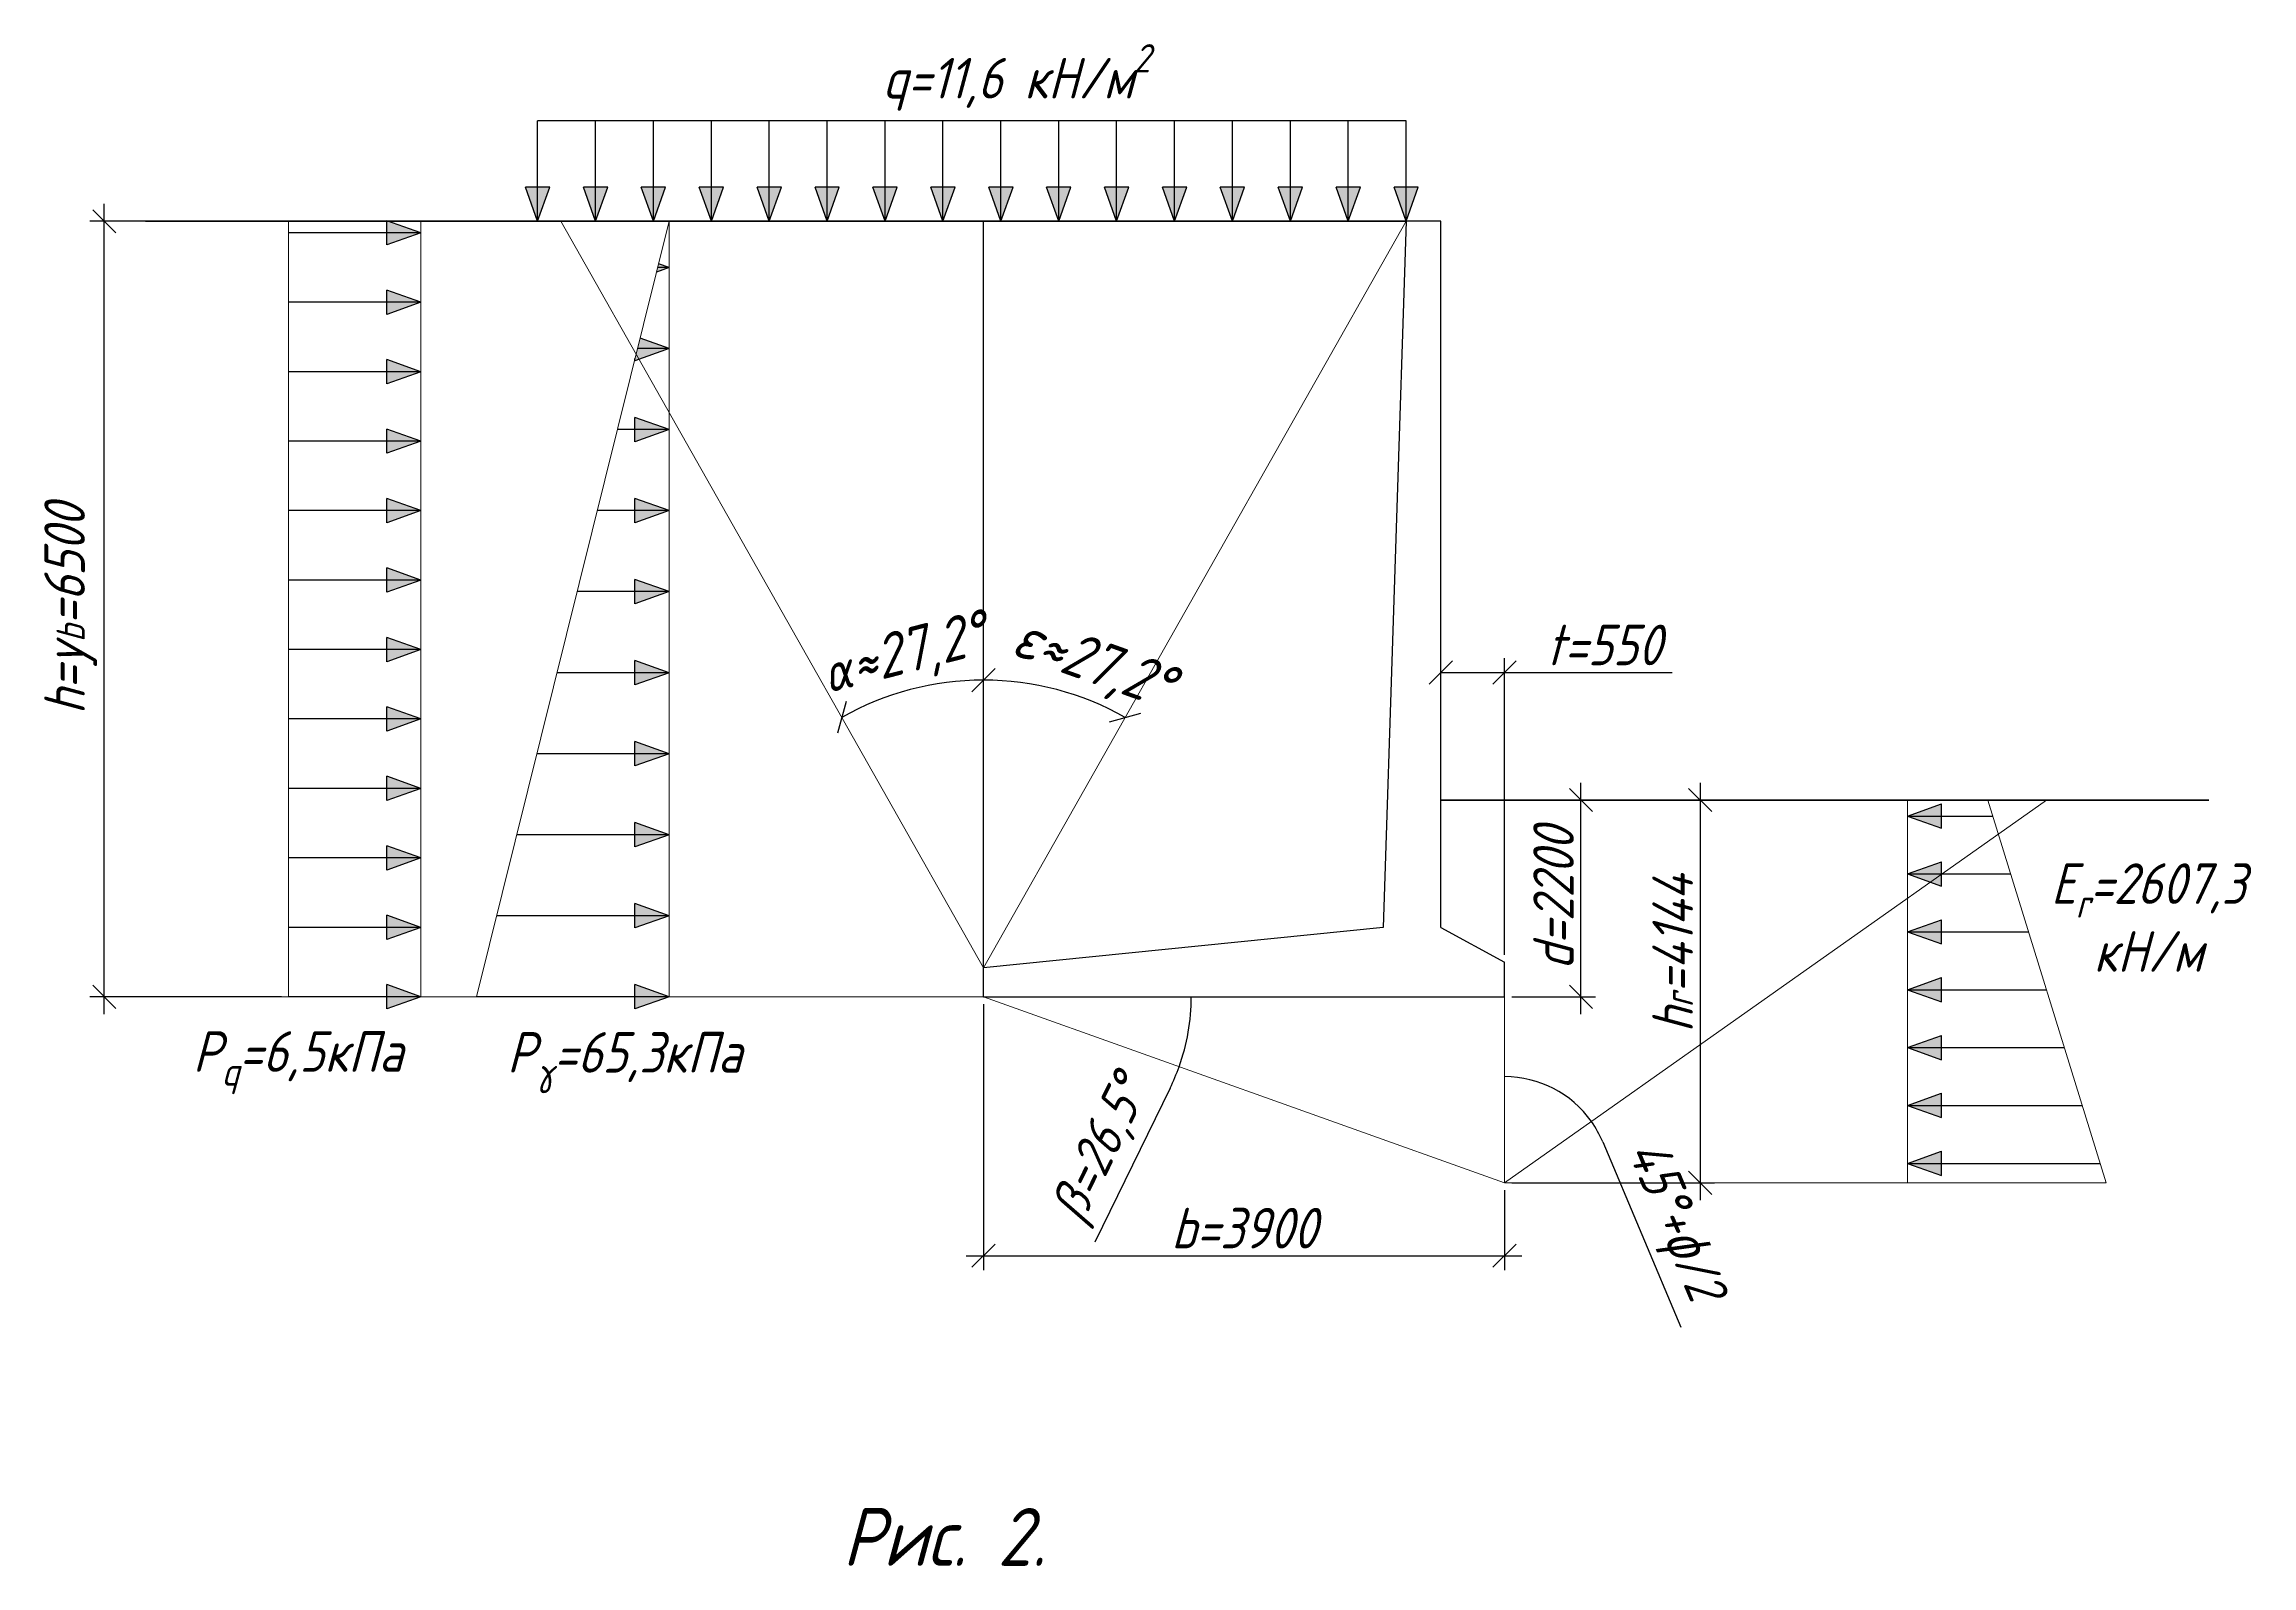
# Model space of a CAD drawing. Header units: millimetres. Extents: x -1004 to 900128, y -352756 to 107728.
# Drawn here: x 196409 to 215473, y -82569 to -69423 of the extents above; entities that cross this region are included whole.
import ezdxf

# ---------------------------------------------------------------- set-up
doc = ezdxf.new("R2010")
doc.units = ezdxf.units.MM
doc.linetypes.add('ACAD_ISO02W100', pattern=[15, 12, -3])
doc.linetypes.add('ACAD_ISO04W100', pattern=[30, 24, -3, 0, -3])
for name, color, linetype, lineweight in [('axles', 152, 'ACAD_ISO04W100', 20), ('basic', 95, 'Continuous', 30), ('hatch', 117, 'ACAD_ISO02W100', 25), ('size', 45, 'Continuous', 20), ('text', 13, 'Continuous', 20), ('thick', 42, 'Continuous', 35), ('thin', 153, 'Continuous', 18)]:
    doc.layers.add(name, color=color, linetype=linetype, lineweight=lineweight)
doc.styles.add('Structures', font='isocpeur.ttf', dxfattribs={"width": 0.85, "oblique": 15})
doc.styles.add('structures 5', font='isocpeur.ttf', dxfattribs={"width": 0.85, "oblique": 15, "height": 5})
doc.dimstyles.new('structures 3.5', dxfattribs={"dimtxt": 3.5, "dimasz": 2, "dimexe": 1.25, "dimexo": 0.625, "dimtad": 1, "dimtxsty": 'Structures', "dimblk": 'OBLIQUE', "dimcen": 2.5, "dimdle": 1.5, "dimadec": 0, "dimazin": 0, "dimtfac": 1, "dimtmove": 0, "dimatfit": 3, "dimfxl": 1, "dimarcsym": 0})

# ---------------------------------------------------------------- blocks, each defined once
blk = doc.blocks.new('_Oblique')
at = {"color": 0, "linetype": 'ByBlock', "lineweight": -2}
blk.add_line((-0.5, -0.5), (0.5, 0.5), dxfattribs=at)
blk = doc.blocks.new('*D202')
at = {"layer": 'Defpoints', "color": 0, "transparency": 16777216}
for p in [(204520, -70953), (208170, -70953), (204945, -74954), (204520, -77403), (204520, -77403)]:
    blk.add_point(p, dxfattribs=at)
at = {"layer": 'size', "color": 0, "lineweight": -2, "transparency": 16777216}
blk.add_arc((204520, -77403), 2486, 60.4948, 90, dxfattribs=at)
at = {"layer": 'size', "color": 0, "lineweight": -2, "transparency": 16777216, "xscale": 200, "yscale": 200, "zscale": 200}
for p, rotation in [((204520, -74917), 179.9999999999999), ((205744, -75239), 330.4948485991385)]:
    blk.add_blockref('_Oblique', p, dxfattribs=dict(at, rotation=rotation))
at = {"layer": 'size', "color": 0, "transparency": 16777216, "insert": (205455, -74789), "char_height": 350, "attachment_point": 5, "rotation": 340.3299, "style": 'Structures'}
blk.add_mtext('{\\H1.08333x;ε≈27,2%%D}', dxfattribs=at)
blk = doc.blocks.new('*D203')
at = {"layer": 'Defpoints', "color": 0, "transparency": 16777216}
for p in [(204520, -77653), (209020, -79260), (209020, -79889)]:
    blk.add_point(p, dxfattribs=at)
at = {"layer": 'size', "color": 0, "lineweight": -2, "transparency": 16777216}
for p, q in [((204520, -77715), (204520, -80014)), ((209020, -79322), (209020, -80014)), ((204370, -79889), (209170, -79889))]:
    blk.add_line(p, q, dxfattribs=at)
at = {"layer": 'size', "color": 0, "lineweight": -2, "transparency": 16777216, "xscale": 200, "yscale": 200, "zscale": 200, "rotation": 180}
blk.add_blockref('_Oblique', (204520, -79889), dxfattribs=at)
at = {"layer": 'size', "color": 0, "lineweight": -2, "transparency": 16777216, "xscale": 200, "yscale": 200, "zscale": 200}
blk.add_blockref('_Oblique', (209020, -79889), dxfattribs=at)
at = {"layer": 'size', "color": 0, "transparency": 16777216, "insert": (206770, -79651), "char_height": 350, "attachment_point": 5, "style": 'Structures'}
blk.add_mtext('b=3900', dxfattribs=at)
blk = doc.blocks.new('*D204')
at = {"layer": 'Defpoints', "color": 0, "transparency": 16777216}
for p in [(208470, -75953), (209680, -75953), (209020, -77653)]:
    blk.add_point(p, dxfattribs=at)
at = {"layer": 'size', "color": 0, "lineweight": -2, "transparency": 16777216}
for p, q in [((209680, -77803), (209680, -75803)), ((208533, -75953), (209805, -75953)), ((209083, -77653), (209805, -77653))]:
    blk.add_line(p, q, dxfattribs=at)
at = {"layer": 'size', "color": 0, "lineweight": -2, "transparency": 16777216, "xscale": 200, "yscale": 200, "zscale": 200}
for p, rotation in [((209680, -75953), 90), ((209680, -77653), 270)]:
    blk.add_blockref('_Oblique', p, dxfattribs=dict(at, rotation=rotation))
at = {"layer": 'size', "color": 0, "transparency": 16777216, "insert": (209443, -76803), "char_height": 350, "attachment_point": 5, "rotation": 90, "style": 'Structures'}
blk.add_mtext('d=2200', dxfattribs=at)
blk = doc.blocks.new('*D205')
at = {"layer": 'Defpoints', "color": 0, "transparency": 16777216}
for p in [(208470, -74851), (208470, -75953), (209020, -77353)]:
    blk.add_point(p, dxfattribs=at)
at = {"layer": 'size', "color": 0, "lineweight": -2, "transparency": 16777216}
for p, q in [((208470, -75890), (208470, -74726)), ((209020, -77290), (209020, -74726)), ((208470, -74851), (209170, -74851)), ((209020, -74851), (210466, -74851))]:
    blk.add_line(p, q, dxfattribs=at)
at = {"layer": 'size', "color": 0, "lineweight": -2, "transparency": 16777216, "xscale": 200, "yscale": 200, "zscale": 200, "rotation": 180}
blk.add_blockref('_Oblique', (208470, -74851), dxfattribs=at)
at = {"layer": 'size', "color": 0, "lineweight": -2, "transparency": 16777216, "xscale": 200, "yscale": 200, "zscale": 200}
blk.add_blockref('_Oblique', (209020, -74851), dxfattribs=at)
at = {"layer": 'size', "color": 0, "transparency": 16777216, "insert": (209880, -74613), "char_height": 350, "attachment_point": 5, "style": 'Structures'}
blk.add_mtext('t=550', dxfattribs=at)
blk = doc.blocks.new('*D206')
at = {"layer": 'Defpoints', "color": 0, "transparency": 16777216}
for p in [(210548, -75953), (209020, -79260), (210709, -79260)]:
    blk.add_point(p, dxfattribs=at)
at = {"layer": 'size', "color": 0, "lineweight": -2, "transparency": 16777216}
for p, q in [((210709, -75803), (210709, -79410)), ((210610, -75953), (210834, -75953)), ((209083, -79260), (210834, -79260))]:
    blk.add_line(p, q, dxfattribs=at)
at = {"layer": 'size', "color": 0, "lineweight": -2, "transparency": 16777216, "xscale": 200, "yscale": 200, "zscale": 200}
for p, rotation in [((210709, -75953), 90), ((210709, -79260), 270)]:
    blk.add_blockref('_Oblique', p, dxfattribs=dict(at, rotation=rotation))
at = {"layer": 'size', "color": 0, "transparency": 16777216, "insert": (210472, -77279), "char_height": 350, "attachment_point": 5, "rotation": 90, "style": 'Structures'}
blk.add_mtext('h{\\H0.7x;\\S^ r;}=4144', dxfattribs=at)
blk = doc.blocks.new('*D207')
at = {"layer": 'Defpoints', "color": 0, "transparency": 16777216}
for p in [(204520, -77653), (204520, -77653), (209020, -77653), (206303, -77857), (209020, -79261)]:
    blk.add_point(p, dxfattribs=at)
at = {"layer": 'size', "color": 0, "lineweight": -2, "transparency": 16777216}
blk.add_line((206132, -78441), (205481, -79772), dxfattribs=at)
for start, end in [(340.3359, 0), (333.9455, 340.3359)]:
    blk.add_arc((204520, -77653), 1794, start, end, dxfattribs=at)
at = {"layer": 'size', "color": 0, "transparency": 16777216, "insert": (205555, -78983), "char_height": 350, "attachment_point": 5, "rotation": 63.9455, "style": 'Structures'}
blk.add_mtext('{\\H0.95833x;β=26,5%%D}', dxfattribs=at)
blk = doc.blocks.new('_None')
blk = doc.blocks.new('*D208')
at = {"layer": 'Defpoints', "color": 0, "transparency": 16777216}
for p in [(213700, -75953), (209020, -77653), (209308, -78388), (209020, -79261), (209020, -79261)]:
    blk.add_point(p, dxfattribs=at)
at = {"layer": 'size', "color": 0, "lineweight": -2, "transparency": 16777216}
blk.add_line((209868, -78905), (210541, -80508), dxfattribs=at)
for start, end in [(35.2586, 90), (22.7695, 35.2586)]:
    blk.add_arc((209020, -79261), 919, start, end, dxfattribs=at)
at = {"layer": 'size', "color": 0, "transparency": 16777216, "insert": (210470, -79595), "char_height": 350, "attachment_point": 5, "rotation": 292.7695, "style": 'Structures'}
blk.add_mtext('45%%D+{\\H0.95833x;ϕ/2}', dxfattribs=at)
blk = doc.blocks.new('*D210')
at = {"layer": 'Defpoints', "color": 0, "transparency": 16777216}
for p in [(200870, -70953), (204520, -72342), (203684, -75062), (204520, -77403), (204520, -77403)]:
    blk.add_point(p, dxfattribs=at)
at = {"layer": 'size', "color": 0, "lineweight": -2, "transparency": 16777216}
blk.add_arc((204520, -77403), 2486, 90, 119.5052, dxfattribs=at)
at = {"layer": 'size', "color": 0, "lineweight": -2, "transparency": 16777216, "xscale": 200, "yscale": 200, "zscale": 200}
blk.add_blockref('_Oblique', (204520, -74917), dxfattribs=at)
at = {"layer": 'size', "color": 0, "lineweight": -2, "transparency": 16777216, "xscale": 200, "yscale": 200, "zscale": 200, "rotation": 209.5051514008615}
blk.add_blockref('_Oblique', (203296, -75239), dxfattribs=at)
at = {"layer": 'size', "color": 0, "transparency": 16777216, "insert": (203834, -74713), "char_height": 350, "width": 1326.72, "attachment_point": 5, "rotation": 14.3127, "style": 'Structures'}
blk.add_mtext('{\\H0.95833x;α\\H1.13044x;≈27,2%%D}', dxfattribs=at)
blk = doc.blocks.new('*D209')
at = {"layer": 'Defpoints', "color": 0, "transparency": 16777216}
for p in [(196928, -70953), (198520, -70953), (198520, -77653)]:
    blk.add_point(p, dxfattribs=at)
at = {"layer": 'size', "color": 0, "lineweight": -2, "transparency": 16777216}
for p, q in [((196928, -77803), (196928, -70803)), ((198457, -70953), (196803, -70953)), ((198457, -77653), (196803, -77653))]:
    blk.add_line(p, q, dxfattribs=at)
at = {"layer": 'size', "color": 0, "lineweight": -2, "transparency": 16777216, "xscale": 200, "yscale": 200, "zscale": 200}
for p, rotation in [((196928, -70953), 90), ((196928, -77653), 270)]:
    blk.add_blockref('_Oblique', p, dxfattribs=dict(at, rotation=rotation))
at = {"layer": 'size', "color": 0, "transparency": 16777216, "insert": (196638, -74303), "char_height": 350, "attachment_point": 5, "rotation": 90, "style": 'Structures'}
blk.add_mtext('h=y{\\H0.7x;\\S^ b;}=6500', dxfattribs=at)

msp = doc.modelspace()

# ---------------------------------------------------------------- hatches: boundary and pattern name
at = {"layer": 'basic'}
h = msp.add_hatch(color=256, dxfattribs=at)
h.dxf.hatch_style = 1
h.paths.add_polyline_path([(200565.355, -70657.914), (200670.28, -70952.57), (200670.28, -70657.914)])
h.paths.add_polyline_path([(200670.28, -70657.914), (200670.28, -70952.57), (200775.206, -70657.914)])
h = msp.add_hatch(color=256, dxfattribs=at)
h.dxf.hatch_style = 1
h.paths.add_polyline_path([(201065.355, -70657.914), (201170.28, -70952.57), (201170.28, -70657.914)])
h.paths.add_polyline_path([(201170.28, -70657.914), (201170.28, -70952.57), (201275.206, -70657.914)])
h = msp.add_hatch(color=256, dxfattribs=at)
h.dxf.hatch_style = 1
h.paths.add_polyline_path([(201565.355, -70657.914), (201670.28, -70952.57), (201670.28, -70657.914)])
h.paths.add_polyline_path([(201670.28, -70657.914), (201670.28, -70952.57), (201775.206, -70657.914)])
h = msp.add_hatch(color=256, dxfattribs=at)
h.dxf.hatch_style = 1
h.paths.add_polyline_path([(202065.355, -70657.914), (202170.28, -70952.57), (202170.28, -70657.914)])
h.paths.add_polyline_path([(202170.28, -70657.914), (202170.28, -70952.57), (202275.206, -70657.914)])
h = msp.add_hatch(color=256, dxfattribs=at)
h.dxf.hatch_style = 1
h.paths.add_polyline_path([(202565.355, -70657.914), (202670.28, -70952.57), (202670.28, -70657.914)])
h.paths.add_polyline_path([(202670.28, -70657.914), (202670.28, -70952.57), (202775.206, -70657.914)])
h = msp.add_hatch(color=256, dxfattribs=at)
h.dxf.hatch_style = 1
h.paths.add_polyline_path([(203065.355, -70657.914), (203170.28, -70952.57), (203170.28, -70657.914)])
h.paths.add_polyline_path([(203170.28, -70657.914), (203170.28, -70952.57), (203275.206, -70657.914)])
h = msp.add_hatch(color=256, dxfattribs=at)
h.dxf.hatch_style = 1
h.paths.add_polyline_path([(203565.355, -70657.914), (203670.28, -70952.57), (203670.28, -70657.914)])
h.paths.add_polyline_path([(203670.28, -70657.914), (203670.28, -70952.57), (203775.206, -70657.914)])
h = msp.add_hatch(color=256, dxfattribs=at)
h.dxf.hatch_style = 1
h.paths.add_polyline_path([(204065.355, -70657.914), (204170.28, -70952.57), (204170.28, -70657.914)])
h.paths.add_polyline_path([(204170.28, -70657.914), (204170.28, -70952.57), (204275.206, -70657.914)])
h = msp.add_hatch(color=256, dxfattribs=at)
h.dxf.hatch_style = 1
h.paths.add_polyline_path([(204565.355, -70657.914), (204670.28, -70952.57), (204670.28, -70657.914)])
h.paths.add_polyline_path([(204670.28, -70657.914), (204670.28, -70952.57), (204775.206, -70657.914)])
h = msp.add_hatch(color=256, dxfattribs=at)
h.dxf.hatch_style = 1
h.paths.add_polyline_path([(205065.355, -70657.914), (205170.28, -70952.57), (205170.28, -70657.914)])
h.paths.add_polyline_path([(205170.28, -70657.914), (205170.28, -70952.57), (205275.206, -70657.914)])
h = msp.add_hatch(color=256, dxfattribs=at)
h.dxf.hatch_style = 1
h.paths.add_polyline_path([(205565.355, -70657.914), (205670.28, -70952.57), (205670.28, -70657.914)])
h.paths.add_polyline_path([(205670.28, -70657.914), (205670.28, -70952.57), (205775.206, -70657.914)])
h = msp.add_hatch(color=256, dxfattribs=at)
h.dxf.hatch_style = 1
h.paths.add_polyline_path([(206065.355, -70657.914), (206170.28, -70952.57), (206170.28, -70657.914)])
h.paths.add_polyline_path([(206170.28, -70657.914), (206170.28, -70952.57), (206275.206, -70657.914)])
h = msp.add_hatch(color=256, dxfattribs=at)
h.dxf.hatch_style = 1
h.paths.add_polyline_path([(206565.355, -70657.914), (206670.28, -70952.57), (206670.28, -70657.914)])
h.paths.add_polyline_path([(206670.28, -70657.914), (206670.28, -70952.57), (206775.206, -70657.914)])
h = msp.add_hatch(color=256, dxfattribs=at)
h.dxf.hatch_style = 1
h.paths.add_polyline_path([(207065.355, -70657.914), (207170.28, -70952.57), (207170.28, -70657.914)])
h.paths.add_polyline_path([(207170.28, -70657.914), (207170.28, -70952.57), (207275.206, -70657.914)])
h = msp.add_hatch(color=256, dxfattribs=at)
h.dxf.hatch_style = 1
h.paths.add_polyline_path([(207565.355, -70657.914), (207670.28, -70952.57), (207670.28, -70657.914)])
h.paths.add_polyline_path([(207670.28, -70657.914), (207670.28, -70952.57), (207775.206, -70657.914)])
h = msp.add_hatch(color=256, dxfattribs=at)
h.dxf.hatch_style = 1
h.paths.add_polyline_path([(208065.355, -70657.914), (208170.28, -70952.57), (208170.28, -70657.914)])
h.paths.add_polyline_path([(208170.28, -70657.914), (208170.28, -70952.57), (208275.206, -70657.914)])
h = msp.add_hatch(color=256, dxfattribs=at)
h.dxf.hatch_style = 1
h.paths.add_polyline_path([(199366.757, -70947.645), (199661.414, -71052.57), (199366.757, -71052.57)])
h.paths.add_polyline_path([(199366.757, -71052.57), (199661.414, -71052.57), (199366.757, -71157.495)])
h = msp.add_hatch(color=256, dxfattribs=at)
h.dxf.hatch_style = 1
h.paths.add_polyline_path([(201713.953, -71320.084), (201705.889, -71352.57), (201805.181, -71352.57)])
h.paths.add_polyline_path([(201805.181, -71352.57), (201705.889, -71352.57), (201696.261, -71391.356)])
h.paths.add_polyline_path([(201805.181, -72052.57), (201532.126, -72052.57), (201520.124, -72100.923), (201545.158, -72145.163)])
h.paths.add_polyline_path([(201554.303, -71963.234), (201532.126, -72052.57), (201805.181, -72052.57)])
h.paths.add_polyline_path([(201520.124, -72100.923), (201510.525, -72139.591), (201510.525, -72157.495), (201545.158, -72145.163)])
h = msp.add_hatch(color=256, dxfattribs=at)
h.dxf.hatch_style = 1
h.paths.add_polyline_path([(199366.757, -71547.645), (199661.414, -71652.57), (199366.757, -71652.57)])
h.paths.add_polyline_path([(199366.757, -71652.57), (199661.414, -71652.57), (199366.757, -71757.495)])
h = msp.add_hatch(color=256, dxfattribs=at)
h.dxf.hatch_style = 1
h.paths.add_polyline_path([(199366.757, -72147.645), (199661.414, -72252.57), (199366.757, -72252.57)])
h.paths.add_polyline_path([(199366.757, -72252.57), (199661.414, -72252.57), (199366.757, -72357.495)])
h = msp.add_hatch(color=256, dxfattribs=at)
h.dxf.hatch_style = 1
h.paths.add_polyline_path([(199366.757, -72747.645), (199661.414, -72852.57), (199366.757, -72852.57)])
h.paths.add_polyline_path([(199366.757, -72852.57), (199661.414, -72852.57), (199366.757, -72957.495)])
h = msp.add_hatch(color=256, dxfattribs=at)
h.dxf.hatch_style = 1
h.paths.add_polyline_path([(201510.525, -72647.645), (201805.181, -72752.57), (201510.525, -72752.57)])
h.paths.add_polyline_path([(201510.525, -72752.57), (201805.181, -72752.57), (201510.525, -72857.495)])
h = msp.add_hatch(color=256, dxfattribs=at)
h.dxf.hatch_style = 1
h.paths.add_polyline_path([(199366.757, -73347.645), (199661.414, -73452.57), (199366.757, -73452.57)])
h.paths.add_polyline_path([(199366.757, -73452.57), (199661.414, -73452.57), (199366.757, -73557.495)])
h = msp.add_hatch(color=256, dxfattribs=at)
h.dxf.hatch_style = 1
h.paths.add_polyline_path([(201510.525, -73347.645), (201805.181, -73452.57), (201510.525, -73452.57)])
h.paths.add_polyline_path([(201510.525, -73452.57), (201805.181, -73452.57), (201510.525, -73557.495)])
h = msp.add_hatch(color=256, dxfattribs=at)
h.dxf.hatch_style = 1
h.paths.add_polyline_path([(199366.757, -73947.645), (199661.414, -74052.57), (199366.757, -74052.57)])
h.paths.add_polyline_path([(199366.757, -74052.57), (199661.414, -74052.57), (199366.757, -74157.495)])
h = msp.add_hatch(color=256, dxfattribs=at)
h.dxf.hatch_style = 1
h.paths.add_polyline_path([(201510.525, -74047.645), (201805.181, -74152.57), (201510.525, -74152.57)])
h.paths.add_polyline_path([(201510.525, -74152.57), (201805.181, -74152.57), (201510.525, -74257.495)])
h = msp.add_hatch(color=256, dxfattribs=at)
h.dxf.hatch_style = 1
h.paths.add_polyline_path([(199366.757, -74547.645), (199661.414, -74652.57), (199366.757, -74652.57)])
h.paths.add_polyline_path([(199366.757, -74652.57), (199661.414, -74652.57), (199366.757, -74757.495)])
h = msp.add_hatch(color=256, dxfattribs=at)
h.dxf.hatch_style = 1
h.paths.add_polyline_path([(201510.525, -74747.645), (201805.181, -74852.57), (201510.525, -74852.57)])
h.paths.add_polyline_path([(201510.525, -74852.57), (201805.181, -74852.57), (201510.525, -74957.495)])
h = msp.add_hatch(color=256, dxfattribs=at)
h.dxf.hatch_style = 1
h.paths.add_polyline_path([(199366.757, -75147.645), (199661.414, -75252.57), (199366.757, -75252.57)])
h.paths.add_polyline_path([(199366.757, -75252.57), (199661.414, -75252.57), (199366.757, -75357.495)])
h = msp.add_hatch(color=256, dxfattribs=at)
h.dxf.hatch_style = 1
h.paths.add_polyline_path([(201510.525, -75447.645), (201805.181, -75552.57), (201510.525, -75552.57)])
h.paths.add_polyline_path([(201510.525, -75552.57), (201805.181, -75552.57), (201510.525, -75657.495)])
h = msp.add_hatch(color=256, dxfattribs=at)
h.dxf.hatch_style = 1
h.paths.add_polyline_path([(199366.757, -75747.645), (199661.414, -75852.57), (199366.757, -75852.57)])
h.paths.add_polyline_path([(199366.757, -75852.57), (199661.414, -75852.57), (199366.757, -75957.495)])
h = msp.add_hatch(color=256, dxfattribs=at)
h.dxf.hatch_style = 1
h.paths.add_polyline_path([(212793.509, -75986.373), (212498.853, -76091.298), (212793.509, -76091.298)])
h.paths.add_polyline_path([(212793.509, -76091.298), (212498.853, -76091.298), (212793.509, -76196.223)])
h = msp.add_hatch(color=256, dxfattribs=at)
h.dxf.hatch_style = 1
h.paths.add_polyline_path([(201510.525, -76147.645), (201805.181, -76252.57), (201510.525, -76252.57)])
h.paths.add_polyline_path([(201510.525, -76252.57), (201805.181, -76252.57), (201510.525, -76357.495)])
h = msp.add_hatch(color=256, dxfattribs=at)
h.dxf.hatch_style = 1
h.paths.add_polyline_path([(199366.757, -76347.645), (199661.414, -76452.57), (199366.757, -76452.57)])
h.paths.add_polyline_path([(199366.757, -76452.57), (199661.414, -76452.57), (199366.757, -76557.495)])
h = msp.add_hatch(color=256, dxfattribs=at)
h.dxf.hatch_style = 1
h.paths.add_polyline_path([(212793.509, -76486.373), (212498.853, -76591.298), (212793.509, -76591.298)])
h.paths.add_polyline_path([(212793.509, -76591.298), (212498.853, -76591.298), (212793.509, -76696.223)])
h = msp.add_hatch(color=256, dxfattribs=at)
h.dxf.hatch_style = 1
h.paths.add_polyline_path([(199366.757, -76947.645), (199661.414, -77052.57), (199366.757, -77052.57)])
h.paths.add_polyline_path([(199366.757, -77052.57), (199661.414, -77052.57), (199366.757, -77157.495)])
h = msp.add_hatch(color=256, dxfattribs=at)
h.dxf.hatch_style = 1
h.paths.add_polyline_path([(201510.525, -76847.645), (201805.181, -76952.57), (201510.525, -76952.57)])
h.paths.add_polyline_path([(201510.525, -76952.57), (201805.181, -76952.57), (201510.525, -77057.495)])
h = msp.add_hatch(color=256, dxfattribs=at)
h.dxf.hatch_style = 1
h.paths.add_polyline_path([(212793.509, -76986.373), (212498.853, -77091.298), (212793.509, -77091.298)])
h.paths.add_polyline_path([(212793.509, -77091.298), (212498.853, -77091.298), (212793.509, -77196.223)])
h = msp.add_hatch(color=256, dxfattribs=at)
h.dxf.hatch_style = 1
h.paths.add_polyline_path([(199366.757, -77547.645), (199661.414, -77652.57), (199366.757, -77652.57)])
h.paths.add_polyline_path([(199366.757, -77652.57), (199661.414, -77652.57), (199366.757, -77757.495)])
h = msp.add_hatch(color=256, dxfattribs=at)
h.dxf.hatch_style = 1
h.paths.add_polyline_path([(201510.525, -77547.645), (201805.181, -77652.57), (201510.525, -77652.57)])
h.paths.add_polyline_path([(201510.525, -77652.57), (201805.181, -77652.57), (201510.525, -77757.495)])
h = msp.add_hatch(color=256, dxfattribs=at)
h.dxf.hatch_style = 1
h.paths.add_polyline_path([(212793.509, -77486.373), (212498.853, -77591.298), (212793.509, -77591.298)])
h.paths.add_polyline_path([(212793.509, -77591.298), (212498.853, -77591.298), (212793.509, -77696.223)])
h = msp.add_hatch(color=256, dxfattribs=at)
h.dxf.hatch_style = 1
h.paths.add_polyline_path([(212793.509, -77986.373), (212498.853, -78091.298), (212793.509, -78091.298)])
h.paths.add_polyline_path([(212793.509, -78091.298), (212498.853, -78091.298), (212793.509, -78196.223)])
h = msp.add_hatch(color=256, dxfattribs=at)
h.dxf.hatch_style = 1
h.paths.add_polyline_path([(212793.509, -78486.373), (212498.853, -78591.298), (212793.509, -78591.298)])
h.paths.add_polyline_path([(212793.509, -78591.298), (212498.853, -78591.298), (212793.509, -78696.223)])
h = msp.add_hatch(color=256, dxfattribs=at)
h.dxf.hatch_style = 1
h.paths.add_polyline_path([(212793.509, -78986.373), (212498.853, -79091.298), (212793.509, -79091.298)])
h.paths.add_polyline_path([(212793.509, -79091.298), (212498.853, -79091.298), (212793.509, -79196.223)])

# ---------------------------------------------------------------- linework, layer by layer
at = {"layer": 'axles', "ltscale": 0.2}
msp.add_line((204520.28, -77652.57), (196931.956, -77652.57), dxfattribs=at)
at = {"layer": 'basic'}
for p, q in [((200670.28, -70952.57), (200670.28, -70086.037)), ((208170.28, -70086.037), (200670.28, -70086.037)), ((201170.28, -70952.57), (201170.28, -70086.037)), ((201670.28, -70952.57), (201670.28, -70086.037)), ((202170.28, -70952.57), (202170.28, -70086.037)), ((202670.28, -70952.57), (202670.28, -70086.037)), ((203170.28, -70952.57), (203170.28, -70086.037)), ((203670.28, -70952.57), (203670.28, -70086.037)), ((204170.28, -70952.57), (204170.28, -70086.037)), ((204670.28, -70952.57), (204670.28, -70086.037)), ((205170.28, -70952.57), (205170.28, -70086.037)), ((205670.28, -70952.57), (205670.28, -70086.037)), ((206170.28, -70952.57), (206170.28, -70086.037)), ((206670.28, -70952.57), (206670.28, -70086.037)), ((207170.28, -70952.57), (207170.28, -70086.037)), ((207670.28, -70952.57), (207670.28, -70086.037)), ((208170.28, -70952.57), (208170.28, -70086.037)), ((200670.28, -70952.57), (200565.355, -70657.914)), ((200775.206, -70657.914), (200565.355, -70657.914)), ((200670.28, -70952.57), (200775.206, -70657.914)), ((201170.28, -70952.57), (201065.355, -70657.914)), ((201275.206, -70657.914), (201065.355, -70657.914)), ((201170.28, -70952.57), (201275.206, -70657.914)), ((201670.28, -70952.57), (201565.355, -70657.914)), ((201775.206, -70657.914), (201565.355, -70657.914)), ((201670.28, -70952.57), (201775.206, -70657.914)), ((202170.28, -70952.57), (202065.355, -70657.914)), ((202275.206, -70657.914), (202065.355, -70657.914)), ((202170.28, -70952.57), (202275.206, -70657.914)), ((202670.28, -70952.57), (202565.355, -70657.914)), ((202775.206, -70657.914), (202565.355, -70657.914)), ((202670.28, -70952.57), (202775.206, -70657.914)), ((203170.28, -70952.57), (203065.355, -70657.914)), ((203275.206, -70657.914), (203065.355, -70657.914)), ((203170.28, -70952.57), (203275.206, -70657.914)), ((203670.28, -70952.57), (203565.355, -70657.914)), ((203775.206, -70657.914), (203565.355, -70657.914)), ((203670.28, -70952.57), (203775.206, -70657.914)), ((204170.28, -70952.57), (204065.355, -70657.914)), ((204275.206, -70657.914), (204065.355, -70657.914)), ((204170.28, -70952.57), (204275.206, -70657.914)), ((204670.28, -70952.57), (204565.355, -70657.914)), ((204775.206, -70657.914), (204565.355, -70657.914)), ((204670.28, -70952.57), (204775.206, -70657.914)), ((205170.28, -70952.57), (205065.355, -70657.914)), ((205275.206, -70657.914), (205065.355, -70657.914)), ((205170.28, -70952.57), (205275.206, -70657.914)), ((205670.28, -70952.57), (205565.355, -70657.914)), ((205775.206, -70657.914), (205565.355, -70657.914)), ((205670.28, -70952.57), (205775.206, -70657.914)), ((206170.28, -70952.57), (206065.355, -70657.914)), ((206275.206, -70657.914), (206065.355, -70657.914)), ((206170.28, -70952.57), (206275.206, -70657.914)), ((206670.28, -70952.57), (206565.355, -70657.914)), ((206775.206, -70657.914), (206565.355, -70657.914)), ((206670.28, -70952.57), (206775.206, -70657.914)), ((207170.28, -70952.57), (207065.355, -70657.914)), ((207275.206, -70657.914), (207065.355, -70657.914)), ((207170.28, -70952.57), (207275.206, -70657.914)), ((207670.28, -70952.57), (207565.355, -70657.914)), ((207775.206, -70657.914), (207565.355, -70657.914)), ((207670.28, -70952.57), (207775.206, -70657.914)), ((208170.28, -70952.57), (208065.355, -70657.914)), ((208275.206, -70657.914), (208065.355, -70657.914)), ((208170.28, -70952.57), (208275.206, -70657.914)), ((199661.414, -71052.57), (198519.547, -71052.57)), ((199661.414, -71052.57), (199366.757, -70947.645)), ((199366.757, -71157.495), (199366.757, -70947.645)), ((199661.414, -71052.57), (199366.757, -71157.495)), ((208170.28, -70952.57), (207970.28, -77052.57)), ((208470.28, -70952.57), (208170.28, -70952.57)), ((208470.28, -77052.57), (208470.28, -70952.57)), ((201805.181, -71352.57), (201696.261, -71391.356)), ((201805.181, -71352.57), (201705.889, -71352.57)), ((201805.181, -71352.57), (201713.953, -71320.084)), ((199661.414, -71652.57), (198519.547, -71652.57)), ((199661.414, -71652.57), (199366.757, -71547.645)), ((199366.757, -71757.495), (199366.757, -71547.645)), ((199661.414, -71652.57), (199366.757, -71757.495)), ((201805.181, -72052.57), (201510.525, -72157.495)), ((201805.181, -72052.57), (201532.126, -72052.57)), ((201805.181, -72052.57), (201554.303, -71963.234)), ((199661.414, -72252.57), (198519.547, -72252.57)), ((199661.414, -72252.57), (199366.757, -72147.645)), ((199366.757, -72357.495), (199366.757, -72147.645)), ((199661.414, -72252.57), (199366.757, -72357.495)), ((201510.525, -72157.495), (201510.525, -72139.591)), ((199661.414, -72852.57), (199366.757, -72747.645)), ((199366.757, -72957.495), (199366.757, -72747.645)), ((201805.181, -72752.57), (201358.364, -72752.57)), ((201805.181, -72752.57), (201510.525, -72647.645)), ((201510.525, -72857.495), (201510.525, -72647.645)), ((201805.181, -72752.57), (201510.525, -72857.495)), ((199661.414, -72852.57), (198519.547, -72852.57)), ((199661.414, -72852.57), (199366.757, -72957.495)), ((199661.414, -73452.57), (199366.757, -73347.645)), ((199366.757, -73557.495), (199366.757, -73347.645)), ((201805.181, -73452.57), (201510.525, -73347.645)), ((201510.525, -73557.495), (201510.525, -73347.645)), ((199661.414, -73452.57), (198519.547, -73452.57)), ((199661.414, -73452.57), (199366.757, -73557.495)), ((201805.181, -73452.57), (201184.602, -73452.57)), ((201805.181, -73452.57), (201510.525, -73557.495)), ((199661.414, -74052.57), (199366.757, -73947.645)), ((199366.757, -74157.495), (199366.757, -73947.645)), ((199661.414, -74052.57), (198519.547, -74052.57)), ((199661.414, -74052.57), (199366.757, -74157.495)), ((201805.181, -74152.57), (201010.839, -74152.57)), ((201805.181, -74152.57), (201510.525, -74047.645)), ((201510.525, -74257.495), (201510.525, -74047.645)), ((201805.181, -74152.57), (201510.525, -74257.495)), ((199661.414, -74652.57), (198519.547, -74652.57)), ((199661.414, -74652.57), (199366.757, -74547.645)), ((199366.757, -74757.495), (199366.757, -74547.645)), ((199661.414, -74652.57), (199366.757, -74757.495)), ((201805.181, -74852.57), (200837.077, -74852.57)), ((201805.181, -74852.57), (201510.525, -74747.645)), ((201510.525, -74957.495), (201510.525, -74747.645)), ((201805.181, -74852.57), (201510.525, -74957.495)), ((199661.414, -75252.57), (198519.547, -75252.57)), ((199661.414, -75252.57), (199366.757, -75147.645)), ((199366.757, -75357.495), (199366.757, -75147.645)), ((199661.414, -75252.57), (199366.757, -75357.495)), ((201805.181, -75552.57), (201510.525, -75447.645)), ((201510.525, -75657.495), (201510.525, -75447.645)), ((201805.181, -75552.57), (200663.315, -75552.57)), ((201805.181, -75552.57), (201510.525, -75657.495)), ((199661.414, -75852.57), (198519.547, -75852.57)), ((199661.414, -75852.57), (199366.757, -75747.645)), ((199366.757, -75957.495), (199366.757, -75747.645)), ((199661.414, -75852.57), (199366.757, -75957.495)), ((212498.853, -76091.298), (212793.509, -75986.373)), ((212793.509, -76196.223), (212793.509, -75986.373)), ((201805.181, -76252.57), (200489.552, -76252.57)), ((201805.181, -76252.57), (201510.525, -76147.645)), ((201510.525, -76357.495), (201510.525, -76147.645)), ((201805.181, -76252.57), (201510.525, -76357.495)), ((212498.853, -76091.298), (213235.074, -76091.298)), ((212498.853, -76091.298), (212793.509, -76196.223)), ((199661.414, -76452.57), (199366.757, -76347.645)), ((199366.757, -76557.495), (199366.757, -76347.645)), ((199661.414, -76452.57), (198519.547, -76452.57)), ((199661.414, -76452.57), (199366.757, -76557.495)), ((212498.853, -76591.298), (212793.509, -76486.373)), ((212498.853, -76591.298), (213389.563, -76591.298)), ((212498.853, -76591.298), (212793.509, -76696.223)), ((212793.509, -76696.223), (212793.509, -76486.373)), ((199661.414, -77052.57), (199366.757, -76947.645)), ((199366.757, -77157.495), (199366.757, -76947.645)), ((201805.181, -76952.57), (200315.79, -76952.57)), ((201805.181, -76952.57), (201510.525, -76847.645)), ((201510.525, -77057.495), (201510.525, -76847.645)), ((201805.181, -76952.57), (201510.525, -77057.495)), ((212498.853, -77091.298), (212793.509, -76986.373)), ((212793.509, -77196.223), (212793.509, -76986.373)), ((199661.414, -77052.57), (198519.547, -77052.57)), ((199661.414, -77052.57), (199366.757, -77157.495)), ((207970.28, -77052.57), (204520.28, -77402.57)), ((208470.28, -77052.57), (209020.28, -77352.57)), ((212498.853, -77091.298), (213544.051, -77091.298)), ((212498.853, -77091.298), (212793.509, -77196.223)), ((204520.28, -77652.57), (204520.28, -77402.57)), ((209020.28, -77652.57), (209020.28, -77352.57)), ((199661.414, -77652.57), (199366.757, -77547.645)), ((199366.757, -77757.495), (199366.757, -77547.645)), ((201805.181, -77652.57), (201510.525, -77547.645)), ((201510.525, -77757.495), (201510.525, -77547.645)), ((212498.853, -77591.298), (212793.509, -77486.373)), ((212498.853, -77591.298), (213698.54, -77591.298)), ((212498.853, -77591.298), (212793.509, -77696.223)), ((212793.509, -77696.223), (212793.509, -77486.373)), ((199661.414, -77652.57), (198519.547, -77652.57)), ((199661.414, -77652.57), (199366.757, -77757.495)), ((201805.181, -77652.57), (200142.028, -77652.57)), ((201805.181, -77652.57), (201510.525, -77757.495)), ((204520.28, -77652.57), (209020.28, -77652.57)), ((212498.853, -78091.298), (212793.509, -77986.373)), ((212498.853, -78091.298), (213853.029, -78091.298)), ((212498.853, -78091.298), (212793.509, -78196.223)), ((212793.509, -78196.223), (212793.509, -77986.373)), ((212498.853, -78591.298), (212793.509, -78486.373)), ((212793.509, -78696.223), (212793.509, -78486.373)), ((212498.853, -78591.298), (214007.518, -78591.298)), ((212498.853, -78591.298), (212793.509, -78696.223)), ((212498.853, -79091.298), (212793.509, -78986.373)), ((212498.853, -79091.298), (214162.007, -79091.298)), ((212498.853, -79091.298), (212793.509, -79196.223)), ((212793.509, -79196.223), (212793.509, -78986.373))]:
    msp.add_line(p, q, dxfattribs=at)
at = {"layer": 'hatch', "ltscale": 0.4}
msp.add_line((204520.28, -77402.57), (204520.28, -70952.57), dxfattribs=at)
at = {"layer": 'thick'}
for p, q in [((208170.28, -70952.57), (197284.186, -70952.57)), ((208470.28, -75952.57), (215101.648, -75952.57))]:
    msp.add_line(p, q, dxfattribs=at)
at = {"layer": 'thin'}
for p, q in [((198519.547, -77652.57), (198519.547, -70952.57)), ((199661.414, -77652.57), (199661.414, -70952.57)), ((200142.028, -77652.57), (201805.181, -70952.57)), ((201805.181, -77652.57), (201805.181, -70952.57)), ((209020.28, -79260.624), (213699.577, -75952.57)), ((212498.853, -75952.57), (212498.853, -79259.57)), ((214213.999, -79259.57), (213192.21, -75952.57)), ((204520.28, -77652.57), (209020.28, -79260.624)), ((209020.28, -77652.57), (209020.28, -79260.624)), ((209020.28, -79259.57), (212498.853, -79259.57)), ((212498.853, -79259.57), (214213.999, -79259.57))]:
    msp.add_line(p, q, dxfattribs=at)
at = {"layer": 'thin', "ltscale": 0.4}
for q in [(200870.28, -70952.57), (208170.28, -70952.57)]:
    msp.add_line((204520.28, -77402.57), q, dxfattribs=at)
at = {"layer": 'thin'}
for points in [[(208170.28, -70952.57), (197284.186, -70952.57)], [(208470.28, -75952.57), (215101.648, -75952.57)]]:
    msp.add_lwpolyline(points, dxfattribs=at)

# ---------------------------------------------------------------- texts
at = {"layer": 'text', "attachment_point": 5, "style": 'structures 5'}
for s, insert, char_height, width in [('\\A1;q=11,6 кН/м{\\H0.7x;\\S2^ ;}', (204802.68, -69710.323), 350, 2973.65542), ('\\A1;E{\\H0.7x;\\S^ r;\\H1.42857x;=2607,3 кН/м}', (214580.027, -76967.389), 350, 2387.69467), ('\\A1;P{\\H0.7x;\\S^ q;\\H1.42857x;=6,5кПа}', (198600.211, -78185.033), 350, 3024.47964), ('\\A1;P{\\H0.67083x;\\S^ γ;}=65,3кПа', (201420.305, -78185.882), 350, 2245.88885), ('Рис. 2.', (204179.578, -82318.674), 500, 2515.89751)]:
    msp.add_mtext(s, dxfattribs=dict(at, insert=insert, char_height=char_height, width=width))

# ---------------------------------------------------------------- dimensions: what is measured, and where the dimension line sits
at = {"layer": 'size'}
for base, p1, p2, text, picture, middle in [((196928.206, -70952.57), (198519.547, -77652.57), (198519.547, -70952.57), 'h=y{\\H0.7x;\\S^ b;}=6500', '*D209', (196638.206, -74302.57)), ((209680.073, -75952.57), (209020.28, -77652.57), (208470.28, -75952.57), 'd=2200', '*D204', (209442.573, -76802.57))]:
    dim = msp.add_linear_dim(base=base, p1=p1, p2=p2, angle=90, text=text, dimstyle='structures 3.5', dxfattribs=at)
    dim.commit()
    dim.dimension.update_dxf_attribs({"geometry": picture, "text_midpoint": middle})
for base, line1, line2, text, picture, middle in [((203683.641, -75062.079), ((204520.28, -77402.57), (200870.28, -70952.57)), ((204520.28, -77402.57), (204520.28, -72342.442)), '{\\H0.95833x;α\\H1.13044x;≈27,2%%D}', '*D210', (203905.821, -74994.188)), ((204944.84, -74953.567), ((204520.28, -77402.57), (208170.28, -70952.57)), ((204520.28, -77402.57), (204520.28, -70952.57)), '{\\H1.08333x;ε≈27,2%%D}', '*D202', (205356.92, -75062.079))]:
    dim = msp.add_angular_dim_2l(base=base, line1=line1, line2=line2, text=text, dimstyle='structures 3.5', override={"dimscale": 0, "dimblk1": 'Oblique', "dimblk2": 'Oblique', "dimsah": 1}, dxfattribs=at)
    dim.commit()
    dim.dimension.update_dxf_attribs({"geometry": picture, "text_midpoint": middle, "dimtype": 162})
dim = msp.add_linear_dim(base=(208470.28, -74850.547), p1=(209020.28, -77352.57), p2=(208470.28, -75952.57), text='t=550', dimstyle='structures 3.5', dxfattribs=at)
dim.commit()
dim.dimension.update_dxf_attribs({"geometry": '*D205', "text_midpoint": (209880.37, -74850.547), "dimtype": 160})
dim = msp.add_linear_dim(base=(210709.087, -79259.57), p1=(210547.82, -75952.57), p2=(209020.28, -79259.57), angle=90, text='h{\\H0.7x;\\S^ r;}=4144', dimstyle='structures 3.5', dxfattribs=at)
dim.commit()
dim.dimension.update_dxf_attribs({"geometry": '*D206', "text_midpoint": (210709.087, -77279.197), "dimtype": 160})
for base, line1, line2, text, picture, middle in [((209308.144, -78387.503), ((209020.28, -79260.624), (213699.577, -75952.57)), ((209020.28, -77652.57), (209020.28, -79260.624)), '45%%D+{\\H0.95833x;ϕ/2}', '*D208', (210469.913, -79595.223)), ((206302.67, -77857.372), ((204520.28, -77652.57), (209020.28, -79260.624)), ((204520.28, -77652.57), (209020.28, -77652.57)), '{\\H0.95833x;β=26,5%%D}', '*D207', (205554.587, -78983.094))]:
    dim = msp.add_angular_dim_2l(base=base, line1=line1, line2=line2, text=text, dimstyle='structures 3.5', override={"dimscale": 0, "dimblk1": 'None', "dimblk2": 'None', "dimsah": 1}, dxfattribs=at)
    dim.commit()
    dim.dimension.update_dxf_attribs({"geometry": picture, "text_midpoint": middle})
dim = msp.add_linear_dim(base=(209020.28, -79888.553), p1=(204520.28, -77652.57), p2=(209020.28, -79259.57), text='b=3900', dimstyle='structures 3.5', dxfattribs=at)
dim.commit()
dim.dimension.update_dxf_attribs({"geometry": '*D203', "text_midpoint": (206770.28, -79651.053)})

doc.saveas('drawing.dxf')
